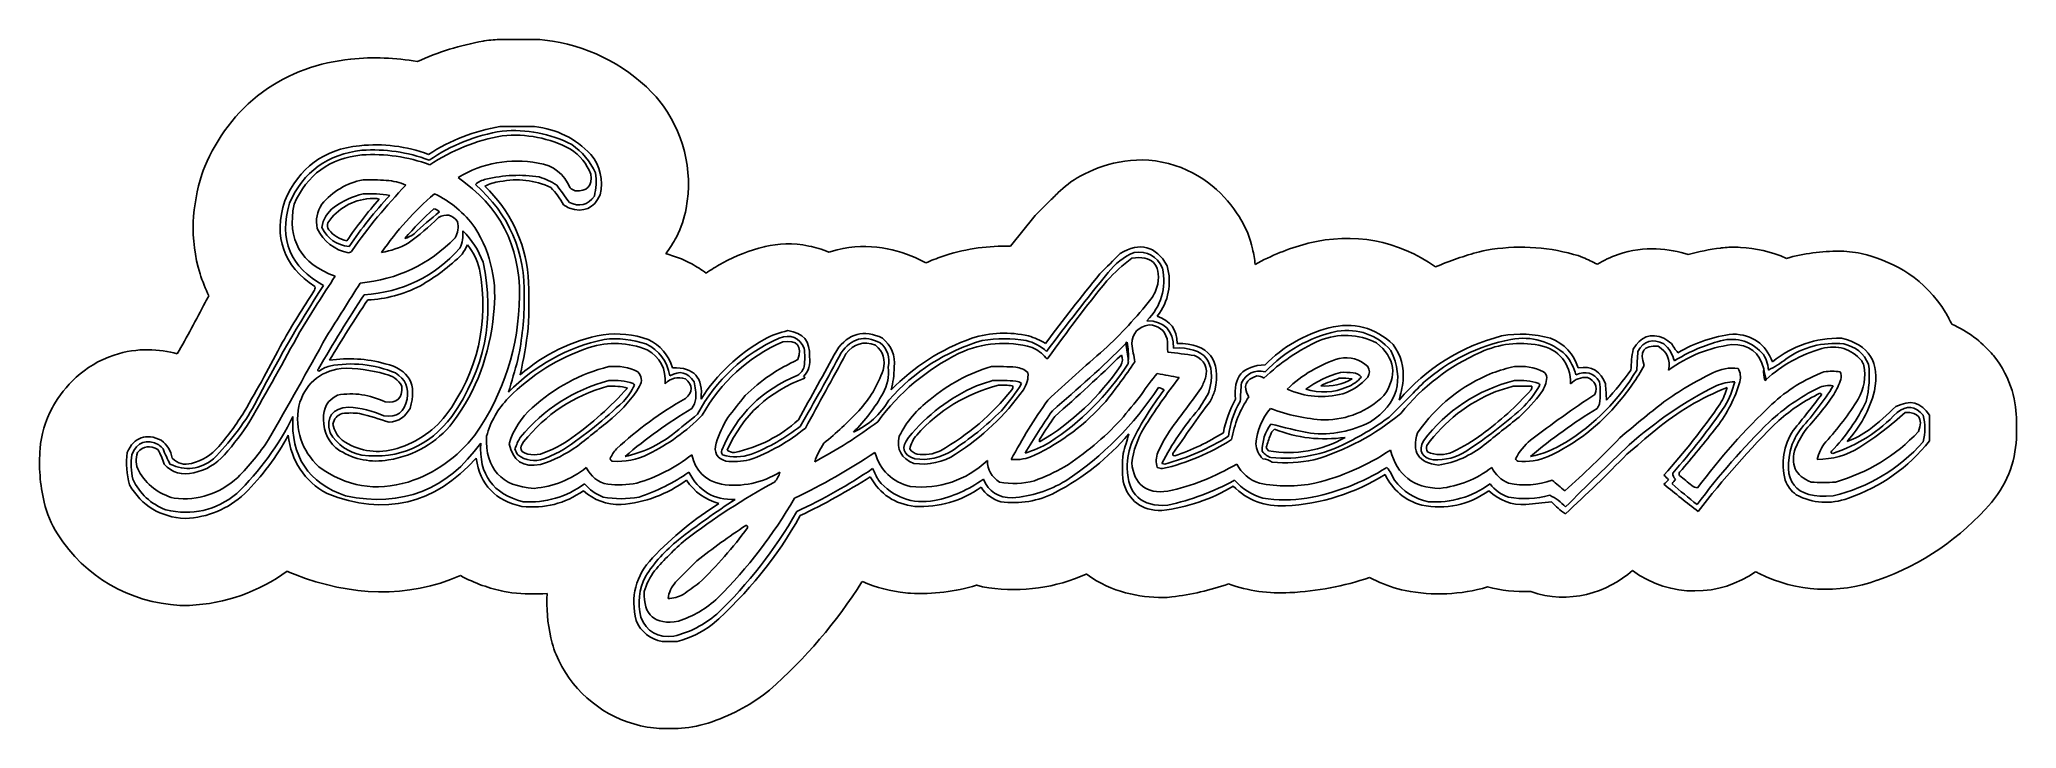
# Model space of a CAD drawing. Header units: millimetres. Extents: x -34.7 to 34.5, y -11.4 to 12.7.
import ezdxf

# ---------------------------------------------------------------- set-up
doc = ezdxf.new("R2010")
doc.units = ezdxf.units.MM
doc.layers.get('0').update_dxf_attribs({"linetype": 'CONTINUOUS'})

msp = doc.modelspace()

# ---------------------------------------------------------------- linework, layer by layer
for p, q in [((-19.172, 12.661), (-19.13, 12.668)), ((-18.53, 12.718), (-17.189, 12.718)), ((-17.189, 12.718), (-17.012, 12.697)), ((-23.811, 12.032), (-23.807, 12.032)), ((-23.807, 12.032), (-23.803, 12.033)), ((-13.263, 10.87), (-13.215, 10.821)), ((-13.215, 10.821), (-13.11, 10.712)), ((-13.11, 10.712), (-13.015, 10.594)), ((-29.015, 7.995), (-28.971, 8.135)), ((-28.971, 8.135), (-28.913, 8.27)), ((0.157, 6.563), (0.592, 6.998)), ((0.918, 7.324), (0.958, 7.363)), ((0.06, 6.443), (0.157, 6.563)), ((7.291, 6.521), (7.312, 6.487)), ((7.312, 6.487), (7.332, 6.455)), ((9.635, 5.569), (9.672, 5.579)), ((9.672, 5.579), (9.71, 5.589)), ((-11.949, 4.908), (-11.91, 4.888)), ((-11.91, 4.888), (-11.87, 4.866)), ((-10.836, 4.872), (-10.805, 4.89)), ((-10.805, 4.89), (-10.775, 4.906)), ((-9.337, 5.461), (-9.294, 5.471)), ((-3.099, 5.13), (-3.033, 5.154)), ((-3.033, 5.154), (-2.967, 5.175)), ((15.711, 5.293), (15.831, 5.324)), ((15.831, 5.324), (15.954, 5.346)), ((18.998, 5.201), (19.164, 5.155)), ((19.164, 5.155), (19.325, 5.09)), ((24.142, 5.422), (24.177, 5.426)), ((24.724, 5.45), (24.766, 5.448)), ((24.766, 5.448), (24.84, 5.444)), ((28.309, 5.312), (28.365, 5.311)), ((29.165, 5.206), (29.223, 5.192)), ((29.223, 5.192), (29.268, 5.179)), ((-28.899, 3.521), (-28.867, 3.584)), ((-28.867, 3.584), (-28.832, 3.645)), ((33.616, 1.749), (33.662, 1.696)), ((33.662, 1.696), (33.694, 1.658)), ((-34.243, -0.154), (-34.207, -0.091)), ((34.502, -0.622), (34.502, -1.098)), ((-25.939, -5.928), (-26.024, -5.881)), ((-25.747, -6.004), (-25.939, -5.928)), ((-18.299, -6.626), (-18.434, -6.598)), ((-18.162, -6.642), (-18.299, -6.626)), ((-11.886, -6.498), (-11.888, -6.5)), ((-4.3, -6.653), (-4.387, -6.644)), ((-4.213, -6.658), (-4.3, -6.653)), ((-1.686, -6.44), (-1.891, -6.381)), ((-1.474, -6.47), (-1.686, -6.44)), ((4.778, -6.802), (4.622, -6.804)), ((4.934, -6.785), (4.778, -6.802)), ((12.976, -6.542), (12.845, -6.504)), ((13.109, -6.567), (12.976, -6.542)), ((17.505, -6.597), (17.46, -6.598)), ((-29.618, -7.093), (-29.785, -7.083)), ((-29.451, -7.084), (-29.618, -7.093)), ((-9.249, -10.133), (-9.352, -10.209)), ((-9.152, -10.048), (-9.249, -10.133)), ((-12.461, -11.39), (-12.84, -11.39))]:
    msp.add_line(p, q)
for points in [[(-21.47, 11.948), (-20.739, 12.28), (-19.971, 12.519), (-19.172, 12.661)], [(-19.13, 12.668), (-18.921, 12.703), (-18.72, 12.718), (-18.53, 12.718)], [(-17.012, 12.697), (-15.566, 12.527), (-14.283, 11.898), (-13.263, 10.87)], [(-26.894, 10.875), (-25.955, 11.567), (-24.888, 11.919), (-23.811, 12.032)], [(-23.803, 12.033), (-23.018, 12.112), (-22.238, 12.085), (-21.47, 11.948)], [(-28.913, 8.27), (-28.488, 9.268), (-27.834, 10.183), (-26.894, 10.875)], [(-13.015, 10.594), (-12.152, 9.508), (-11.816, 8.168), (-12.065, 6.803)], [(-26.113, 7.076), (-25.621, 8.231), (-24.748, 8.874), (-23.495, 9.004)], [(-23.495, 9.004), (-22.665, 9.089), (-21.86, 8.987), (-21.08, 8.7)], [(-21.08, 8.7), (-20.312, 9.197), (-19.48, 9.522), (-18.584, 9.674)], [(-21.06, 8.497), (-20.281, 9.029), (-19.429, 9.367), (-18.503, 9.512)], [(-21.04, 8.335), (-20.261, 8.849), (-19.415, 9.188), (-18.503, 9.349)], [(-18.584, 9.674), (-18.178, 9.674), (-17.773, 9.674), (-17.367, 9.674)], [(-18.503, 9.512), (-17.645, 9.587), (-16.833, 9.432), (-16.068, 9.045)], [(-18.503, 9.349), (-17.656, 9.432), (-16.858, 9.276), (-16.109, 8.882)], [(-17.367, 9.674), (-16.597, 9.583), (-15.941, 9.259), (-15.398, 8.7)], [(-16.068, 9.045), (-15.704, 8.789), (-15.427, 8.457), (-15.236, 8.05)], [(-25.951, 6.995), (-25.459, 8.096), (-24.613, 8.711), (-23.414, 8.842)], [(-25.788, 6.955), (-25.337, 7.989), (-24.545, 8.564), (-23.414, 8.68)], [(-23.414, 8.842), (-22.604, 8.898), (-21.819, 8.783), (-21.06, 8.497)], [(-23.414, 8.68), (-22.599, 8.734), (-21.807, 8.619), (-21.04, 8.335)], [(-17.245, 8.395), (-18.244, 8.576), (-19.177, 8.407), (-20.045, 7.888)], [(-16.129, 7.523), (-16.336, 8.022), (-16.708, 8.313), (-17.245, 8.395)], [(-16.109, 8.882), (-15.782, 8.664), (-15.545, 8.373), (-15.398, 8.01)], [(-15.398, 8.7), (-15.067, 8.282), (-14.958, 7.809), (-15.074, 7.279)], [(1.748, 7.945), (2.482, 8.344), (3.575, 8.701), (4.82, 8.38)], [(4.82, 8.38), (6.054, 8.063), (6.837, 7.236), (7.291, 6.521)], [(-29.079, 4.523), (-29.462, 5.742), (-29.347, 6.945), (-29.015, 7.995)], [(-24.814, 6.955), (-24.433, 7.412), (-23.953, 7.696), (-23.373, 7.807)], [(-21.872, 7.624), (-22.564, 6.908), (-23.193, 6.144), (-23.759, 5.331)], [(-23.373, 7.807), (-23.103, 7.814), (-22.832, 7.807), (-22.562, 7.787)], [(-22.562, 7.787), (-22.32, 7.773), (-22.09, 7.719), (-21.872, 7.624)], [(-20.045, 7.888), (-18.602, 6.896), (-17.885, 5.516), (-17.894, 3.748)], [(-19.071, 7.827), (-19.214, 7.801), (-19.335, 7.74), (-19.437, 7.645)], [(-19.437, 7.645), (-18.26, 6.602), (-17.691, 5.29), (-17.732, 3.708)], [(-18.584, 7.746), (-18.772, 7.723), (-18.948, 7.669), (-19.112, 7.584)], [(-17.204, 7.908), (-17.833, 8.007), (-18.455, 7.98), (-19.071, 7.827)], [(-16.799, 7.543), (-17.37, 7.802), (-17.965, 7.87), (-18.584, 7.746)], [(-16.596, 7.624), (-16.783, 7.752), (-16.986, 7.846), (-17.204, 7.908)], [(-16.149, 7.015), (-16.298, 7.218), (-16.447, 7.421), (-16.596, 7.624)], [(-15.398, 8.01), (-15.345, 7.59), (-15.527, 7.394), (-15.946, 7.421)], [(-15.236, 8.05), (-15.2, 7.777), (-15.214, 7.506), (-15.277, 7.239)], [(0.958, 7.363), (1.158, 7.557), (1.419, 7.766), (1.748, 7.945)], [(-25.058, 4.073), (-26.165, 4.798), (-26.517, 5.799), (-26.113, 7.076)], [(-24.753, 4.114), (-25.922, 4.743), (-26.321, 5.704), (-25.951, 6.995)], [(-24.348, 4.438), (-25.558, 4.871), (-26.038, 5.709), (-25.788, 6.955)], [(-24.977, 6.102), (-25.039, 6.412), (-24.985, 6.696), (-24.814, 6.955)], [(-24.611, 6.305), (-24.248, 6.815), (-23.755, 7.099), (-23.13, 7.158)], [(-23.13, 7.158), (-23.755, 7.099), (-24.248, 6.815), (-24.611, 6.305)], [(-23.13, 7.158), (-23.755, 7.099), (-24.248, 6.815), (-24.611, 6.305)], [(-23.13, 7.158), (-23.755, 7.099), (-24.248, 6.815), (-24.611, 6.305)], [(-23.13, 7.158), (-23.755, 7.099), (-24.248, 6.815), (-24.611, 6.305)], [(-24.388, 6.853), (-24.077, 7.076), (-23.739, 7.231), (-23.373, 7.32)], [(-22.805, 7.137), (-23.215, 6.673), (-23.594, 6.186), (-23.942, 5.676)], [(-23.942, 5.676), (-23.594, 6.186), (-23.215, 6.673), (-22.805, 7.137)], [(-23.942, 5.676), (-23.594, 6.186), (-23.215, 6.673), (-22.805, 7.137)], [(-23.942, 5.676), (-23.594, 6.186), (-23.215, 6.673), (-22.805, 7.137)], [(-23.942, 5.676), (-23.594, 6.186), (-23.215, 6.673), (-22.805, 7.137)], [(-22.44, 7.259), (-22.96, 6.699), (-23.433, 6.104), (-23.86, 5.473)], [(-23.373, 7.32), (-23.059, 7.334), (-22.748, 7.314), (-22.44, 7.259)], [(-23.13, 7.158), (-23.021, 7.164), (-22.913, 7.157), (-22.805, 7.137)], [(-22.805, 7.137), (-22.913, 7.157), (-23.021, 7.164), (-23.13, 7.158)], [(-22.805, 7.137), (-22.913, 7.157), (-23.021, 7.164), (-23.13, 7.158)], [(-22.805, 7.137), (-22.913, 7.157), (-23.021, 7.164), (-23.13, 7.158)], [(-22.805, 7.137), (-22.913, 7.157), (-23.021, 7.164), (-23.13, 7.158)], [(-20.877, 7.32), (-21.582, 6.713), (-22.198, 6.03), (-22.724, 5.27)], [(-19.457, 6.143), (-19.834, 6.655), (-20.307, 7.048), (-20.877, 7.32)], [(-19.112, 7.584), (-18.222, 6.729), (-17.714, 5.681), (-17.59, 4.438)], [(-16.352, 6.934), (-16.481, 7.152), (-16.63, 7.355), (-16.799, 7.543)], [(-16.149, 6.813), (-16.217, 6.853), (-16.284, 6.894), (-16.352, 6.934)], [(-15.074, 7.279), (-15.29, 6.81), (-15.649, 6.654), (-16.149, 6.813)], [(-15.277, 7.239), (-15.507, 6.923), (-15.798, 6.849), (-16.149, 7.015)], [(-15.946, 7.421), (-16.01, 7.45), (-16.071, 7.484), (-16.129, 7.523)], [(0.592, 6.998), (0.701, 7.107), (0.81, 7.215), (0.918, 7.324)], [(-24.814, 6.143), (-24.773, 6.433), (-24.631, 6.67), (-24.388, 6.853)], [(-24.571, 6.062), (-24.624, 6.137), (-24.637, 6.219), (-24.611, 6.305)], [(-24.611, 6.305), (-24.637, 6.219), (-24.624, 6.137), (-24.571, 6.062)], [(-24.611, 6.305), (-24.637, 6.219), (-24.624, 6.137), (-24.571, 6.062)], [(-24.611, 6.305), (-24.637, 6.219), (-24.624, 6.137), (-24.571, 6.062)], [(-24.611, 6.305), (-24.637, 6.219), (-24.624, 6.137), (-24.571, 6.062)], [(-21.912, 5.757), (-21.593, 6.124), (-21.255, 6.469), (-20.898, 6.792)], [(-21.791, 5.595), (-21.415, 5.862), (-21.063, 6.16), (-20.735, 6.488)], [(-20.695, 6.691), (-21.004, 6.449), (-21.302, 6.192), (-21.588, 5.92)], [(-20.898, 6.792), (-20.82, 6.78), (-20.752, 6.746), (-20.695, 6.691)], [(-20.735, 6.488), (-20.47, 6.643), (-20.246, 6.595), (-20.066, 6.346)], [(-20.066, 6.346), (-20.023, 6.145), (-20.051, 5.956), (-20.147, 5.778)], [(-12.065, 6.803), (-12.124, 6.479), (-12.233, 6.139), (-12.407, 5.805)], [(-0.711, 5.483), (-0.457, 5.805), (-0.2, 6.125), (0.06, 6.443)], [(7.332, 6.455), (7.535, 6.122), (7.678, 5.762), (7.762, 5.392)], [(-23.881, 5.25), (-24.384, 5.359), (-24.749, 5.643), (-24.977, 6.102)], [(-23.86, 5.473), (-24.3, 5.52), (-24.618, 5.743), (-24.814, 6.143)], [(-23.942, 5.676), (-24.193, 5.725), (-24.403, 5.853), (-24.571, 6.062)], [(-24.571, 6.062), (-24.403, 5.853), (-24.193, 5.725), (-23.942, 5.676)], [(-24.571, 6.062), (-24.403, 5.853), (-24.193, 5.725), (-23.942, 5.676)], [(-24.571, 6.062), (-24.403, 5.853), (-24.193, 5.725), (-23.942, 5.676)], [(-24.571, 6.062), (-24.403, 5.853), (-24.193, 5.725), (-23.942, 5.676)], [(-20.147, 5.778), (-21.065, 4.845), (-22.174, 4.317), (-23.475, 4.195)], [(-22.724, 5.27), (-22.397, 5.321), (-22.086, 5.429), (-21.791, 5.595)], [(-21.588, 5.92), (-21.691, 5.841), (-21.799, 5.787), (-21.912, 5.757)], [(-19.985, 5.412), (-19.898, 5.605), (-19.864, 5.808), (-19.883, 6.021)], [(-19.883, 6.021), (-19.567, 5.715), (-19.33, 5.35), (-19.173, 4.925)], [(-18.808, 3.099), (-18.663, 4.195), (-18.88, 5.21), (-19.457, 6.143)], [(-12.407, 5.805), (-12.507, 5.614), (-12.63, 5.416), (-12.777, 5.221)], [(-9.294, 5.471), (-8.854, 5.574), (-8.329, 5.61), (-7.766, 5.492)], [(7.856, 4.851), (8.413, 5.159), (9.008, 5.399), (9.635, 5.569)], [(9.71, 5.589), (11.293, 5.977), (12.863, 5.698), (14.17, 4.759)], [(-23.759, 5.331), (-23.789, 5.288), (-23.83, 5.261), (-23.881, 5.25)], [(-23.333, 3.789), (-21.995, 3.879), (-20.879, 4.421), (-19.985, 5.412)], [(-21.385, 4.093), (-20.844, 4.401), (-20.35, 4.773), (-19.903, 5.209)], [(-19.903, 5.209), (-20.35, 4.773), (-20.844, 4.401), (-21.385, 4.093)], [(-19.903, 5.209), (-20.35, 4.773), (-20.844, 4.401), (-21.385, 4.093)], [(-19.173, 4.925), (-18.746, 2.968), (-19.111, 1.168), (-20.269, -0.473)], [(-19.903, 5.209), (-19.832, 5.312), (-19.771, 5.42), (-19.721, 5.534)], [(-19.721, 5.534), (-19.771, 5.42), (-19.832, 5.312), (-19.903, 5.209)], [(-19.721, 5.534), (-19.771, 5.42), (-19.832, 5.312), (-19.903, 5.209)], [(-19.721, 5.534), (-19.516, 5.286), (-19.374, 5.002), (-19.295, 4.682)], [(-19.295, 4.682), (-19.374, 5.002), (-19.516, 5.286), (-19.721, 5.534)], [(-19.295, 4.682), (-19.374, 5.002), (-19.516, 5.286), (-19.721, 5.534)], [(-12.777, 5.221), (-12.686, 5.196), (-12.595, 5.169), (-12.505, 5.14)], [(-12.505, 5.14), (-12.328, 5.083), (-12.14, 5.008), (-11.949, 4.908)], [(-11.87, 4.866), (-11.695, 4.77), (-11.527, 4.664), (-11.365, 4.548)], [(-11.365, 4.548), (-11.193, 4.662), (-11.016, 4.77), (-10.836, 4.872)], [(-10.775, 4.906), (-10.32, 5.151), (-9.839, 5.337), (-9.337, 5.461)], [(-7.766, 5.492), (-7.543, 5.445), (-7.306, 5.377), (-7.066, 5.28)], [(-7.066, 5.28), (-7.039, 5.288), (-7.012, 5.297), (-6.985, 5.305)], [(-6.985, 5.305), (-5.868, 5.639), (-4.83, 5.433), (-4.043, 5.089)], [(-4.043, 5.089), (-3.921, 5.035), (-3.799, 4.974), (-3.677, 4.903)], [(-3.677, 4.903), (-3.487, 4.984), (-3.294, 5.06), (-3.099, 5.13)], [(-2.967, 5.175), (-2.226, 5.404), (-1.47, 5.507), (-0.711, 5.483)], [(2.419, 4.519), (2.656, 4.756), (2.892, 4.993), (3.129, 5.23)], [(2.662, 4.276), (2.929, 4.57), (3.22, 4.834), (3.535, 5.067)], [(2.703, 4.56), (2.949, 4.874), (3.254, 5.111), (3.616, 5.27)], [(3.129, 5.23), (3.827, 5.642), (4.375, 5.5), (4.773, 4.804)], [(3.535, 5.067), (4.24, 5.174), (4.544, 4.87), (4.448, 4.154)], [(3.616, 5.27), (4.078, 5.327), (4.409, 5.144), (4.61, 4.722)], [(7.762, 5.392), (7.802, 5.214), (7.834, 5.034), (7.856, 4.851)], [(14.17, 4.759), (14.664, 4.975), (15.178, 5.153), (15.711, 5.293)], [(15.954, 5.346), (16.974, 5.525), (17.999, 5.477), (18.998, 5.201)], [(19.325, 5.09), (19.497, 5.021), (19.666, 4.942), (19.831, 4.852)], [(19.831, 4.852), (20.051, 4.987), (20.295, 5.104), (20.564, 5.196)], [(20.564, 5.196), (21.493, 5.514), (22.362, 5.406), (23.015, 5.194)], [(23.015, 5.194), (23.384, 5.297), (23.759, 5.373), (24.142, 5.422)], [(24.177, 5.426), (24.344, 5.446), (24.528, 5.456), (24.724, 5.45)], [(24.84, 5.444), (25.36, 5.413), (25.912, 5.299), (26.451, 5.06)], [(26.451, 5.06), (27.056, 5.231), (27.679, 5.313), (28.309, 5.312)], [(28.365, 5.311), (28.626, 5.306), (28.895, 5.273), (29.165, 5.206)], [(29.268, 5.179), (30.216, 4.919), (31.32, 4.344), (32.022, 3.165)], [(-28.768, 3.755), (-28.889, 3.996), (-28.994, 4.252), (-29.079, 4.523)], [(-25.585, 2.49), (-25.183, 3.146), (-24.77, 3.796), (-24.348, 4.438)], [(-23.475, 4.195), (-23.867, 3.572), (-24.26, 2.95), (-24.652, 2.328)], [(-19.295, 4.682), (-18.957, 2.81), (-19.35, 1.106), (-20.472, -0.432)], [(-20.472, -0.432), (-19.35, 1.106), (-18.957, 2.81), (-19.295, 4.682)], [(-20.472, -0.432), (-19.35, 1.106), (-18.957, 2.81), (-19.295, 4.682)], [(-17.59, 4.438), (-17.563, 3.83), (-17.563, 3.221), (-17.59, 2.612)], [(0.511, 2.084), (1.129, 2.905), (1.764, 3.717), (2.419, 4.519)], [(0.552, 1.8), (1.249, 2.735), (1.966, 3.655), (2.703, 4.56)], [(0.613, 1.577), (1.265, 2.5), (1.948, 3.399), (2.662, 4.276)], [(4.61, 4.722), (4.75, 4.009), (4.568, 3.393), (4.063, 2.876)], [(4.448, 4.154), (4.4, 3.962), (4.318, 3.787), (4.205, 3.627)], [(4.773, 4.804), (4.943, 4.156), (4.828, 3.568), (4.428, 3.038)], [(-29.875, 1.722), (-29.538, 2.314), (-29.212, 2.914), (-28.899, 3.521)], [(-28.832, 3.645), (-28.81, 3.681), (-28.789, 3.718), (-28.768, 3.755)], [(-27.168, -0.067), (-26.436, 1.374), (-25.631, 2.767), (-24.753, 4.114)], [(-26.194, 2.125), (-25.845, 2.731), (-25.48, 3.326), (-25.098, 3.911)], [(-25.098, 3.911), (-25.059, 3.962), (-25.045, 4.016), (-25.058, 4.073)], [(-24.936, 1.191), (-24.426, 2.073), (-23.891, 2.939), (-23.333, 3.789)], [(-24.55, 1.496), (-24.12, 2.21), (-23.674, 2.914), (-23.211, 3.606)], [(-23.211, 3.606), (-23.674, 2.914), (-24.12, 2.21), (-24.55, 1.496)], [(-23.211, 3.606), (-23.674, 2.914), (-24.12, 2.21), (-24.55, 1.496)], [(-23.211, 3.606), (-22.566, 3.636), (-21.957, 3.798), (-21.385, 4.093)], [(-21.385, 4.093), (-21.957, 3.798), (-22.566, 3.636), (-23.211, 3.606)], [(-21.385, 4.093), (-21.957, 3.798), (-22.566, 3.636), (-23.211, 3.606)], [(-17.894, 3.748), (-17.923, 1.964), (-18.444, 0.34), (-19.457, -1.122)], [(-17.732, 3.708), (-17.728, 2.969), (-17.802, 2.238), (-17.955, 1.516)], [(4.205, 3.627), (3.701, 3.001), (3.153, 2.413), (2.561, 1.861)], [(-20.228, -0.676), (-19.404, 0.444), (-18.93, 1.702), (-18.808, 3.099)], [(4.063, 2.876), (4.677, 2.863), (4.988, 2.545), (4.996, 1.922)], [(4.428, 3.038), (4.886, 2.884), (5.116, 2.566), (5.118, 2.084)], [(32.022, 3.165), (32.102, 3.029), (32.173, 2.893), (32.236, 2.756)], [(-27.534, -0.31), (-27.066, 0.488), (-26.62, 1.3), (-26.194, 2.125)], [(-27.331, -0.635), (-26.739, 0.4), (-26.157, 1.442), (-25.585, 2.49)], [(-24.652, 2.328), (-25.318, 1.117), (-25.994, -0.087), (-26.681, -1.284)], [(-18.28, 0.38), (-17.349, 1.323), (-16.232, 1.939), (-14.932, 2.226)], [(-17.59, 2.612), (-17.659, 2.063), (-17.754, 1.522), (-17.874, 0.988)], [(-17.874, 0.988), (-17.033, 1.71), (-16.066, 2.177), (-14.972, 2.389)], [(-15.459, 1.942), (-14.773, 2.15), (-14.096, 2.123), (-13.43, 1.861)], [(-14.972, 2.389), (-14.431, 2.452), (-13.904, 2.398), (-13.389, 2.226)], [(-14.932, 2.226), (-14.432, 2.279), (-13.945, 2.225), (-13.471, 2.064)], [(-13.389, 2.226), (-12.965, 2.012), (-12.681, 1.68), (-12.537, 1.232)], [(-11.664, -0.391), (-11.01, 0.818), (-10.056, 1.704), (-8.803, 2.267)], [(-11.543, 0.136), (-10.978, 1.012), (-10.24, 1.709), (-9.331, 2.226)], [(-11.502, -0.432), (-10.847, 0.737), (-9.907, 1.596), (-8.681, 2.145)], [(-9.331, 2.226), (-9.068, 2.368), (-8.79, 2.47), (-8.499, 2.531)], [(-8.803, 2.267), (-8.406, 2.416), (-8.115, 2.301), (-7.931, 1.922)], [(-8.681, 2.145), (-8.176, 2.209), (-8, 1.999), (-8.154, 1.516)], [(-8.499, 2.531), (-7.966, 2.461), (-7.716, 2.157), (-7.748, 1.618)], [(-6.794, 1.841), (-6.379, 2.44), (-5.845, 2.583), (-5.191, 2.267)], [(-6.632, 1.76), (-6.279, 2.269), (-5.826, 2.384), (-5.272, 2.105)], [(-6.469, 1.719), (-6.199, 2.074), (-5.854, 2.176), (-5.435, 2.023)], [(-5.272, 2.105), (-5.016, 1.878), (-4.922, 1.594), (-4.988, 1.252)], [(-5.191, 2.267), (-4.874, 2.005), (-4.738, 1.667), (-4.785, 1.252)], [(-4.968, 0.096), (-4.079, 1.105), (-2.99, 1.802), (-1.701, 2.186)], [(-4.887, 0.461), (-4.085, 1.276), (-3.144, 1.878), (-2.066, 2.267)], [(-2.512, 1.739), (-1.685, 2.116), (-0.832, 2.183), (0.045, 1.942)], [(-2.066, 2.267), (-1.41, 2.47), (-0.747, 2.497), (-0.077, 2.348)], [(-1.701, 2.186), (-1.187, 2.265), (-0.673, 2.265), (-0.158, 2.186)], [(-0.158, 2.186), (0.111, 2.115), (0.348, 1.987), (0.552, 1.8)], [(-0.077, 2.348), (0.131, 2.284), (0.327, 2.196), (0.511, 2.084)], [(0.755, -0.27), (1.646, 0.48), (2.505, 1.264), (3.332, 2.084)], [(3.332, 2.084), (3.334, 2.106), (3.348, 2.12), (3.373, 2.125)], [(3.332, 2.084), (3.359, 1.881), (3.386, 1.678), (3.413, 1.476)], [(3.413, 1.476), (3.386, 1.678), (3.359, 1.881), (3.332, 2.084)], [(3.373, 2.125), (3.413, 1.91), (3.426, 1.694), (3.413, 1.476)], [(3.535, 2.064), (3.559, 2.447), (3.762, 2.67), (4.144, 2.734)], [(4.144, 2.734), (4.466, 2.716), (4.676, 2.553), (4.773, 2.247)], [(4.773, 2.247), (4.784, 2.085), (4.791, 1.93), (4.793, 1.78)], [(5.118, 2.084), (6.243, 2.075), (6.683, 1.52), (6.437, 0.42)], [(8.162, 0.867), (8.735, 1.417), (9.385, 1.857), (10.11, 2.186)], [(8.202, 1.333), (8.828, 1.965), (9.573, 2.397), (10.435, 2.632)], [(8.202, 1.09), (8.897, 1.816), (9.736, 2.29), (10.719, 2.51)], [(10.11, 2.186), (10.786, 2.448), (11.449, 2.421), (12.099, 2.105)], [(10.435, 2.632), (11.299, 2.844), (12.05, 2.648), (12.687, 2.044)], [(10.719, 2.51), (11.47, 2.617), (12.099, 2.393), (12.606, 1.841)], [(12.099, 2.105), (12.757, 1.576), (12.845, 0.961), (12.362, 0.258)], [(12.89, 0.096), (13.848, 1.221), (15.046, 1.972), (16.482, 2.348)], [(13.763, 0.725), (14.64, 1.495), (15.655, 1.996), (16.807, 2.226)], [(15.751, 1.78), (16.404, 2.073), (17.08, 2.154), (17.781, 2.023)], [(16.482, 2.348), (17.057, 2.449), (17.625, 2.422), (18.187, 2.267)], [(16.807, 2.226), (17.541, 2.347), (18.184, 2.164), (18.734, 1.678)], [(18.187, 2.267), (18.674, 2.07), (18.999, 1.725), (19.161, 1.232)], [(21.088, 1.881), (21.332, 2.328), (21.69, 2.456), (22.164, 2.267)], [(21.251, 1.8), (21.464, 2.179), (21.768, 2.267), (22.164, 2.064)], [(22.164, 2.267), (22.252, 2.206), (22.34, 2.145), (22.428, 2.084)], [(22.428, 2.084), (22.493, 1.968), (22.567, 1.859), (22.651, 1.76)], [(22.529, 1.476), (23, 1.765), (23.5, 1.988), (24.031, 2.145)], [(22.651, 1.76), (23.249, 2.11), (23.891, 2.326), (24.579, 2.409)], [(24.031, 2.145), (24.634, 2.329), (25.155, 2.201), (25.593, 1.76)], [(24.579, 2.409), (25.264, 2.392), (25.724, 2.067), (25.959, 1.435)], [(25.959, 1.435), (26.662, 2.007), (27.468, 2.284), (28.374, 2.267)], [(26.425, 1.536), (27.037, 1.964), (27.714, 2.14), (28.455, 2.064)], [(28.374, 2.267), (29.346, 2.034), (29.732, 1.419), (29.53, 0.42)], [(32.236, 2.756), (32.813, 2.509), (33.272, 2.138), (33.616, 1.749)], [(-34.207, -0.091), (-33.831, 0.558), (-33.167, 1.316), (-32.087, 1.675)], [(-32.087, 1.675), (-31.262, 1.949), (-30.492, 1.889), (-29.875, 1.722)], [(-22.602, 1.374), (-23.247, 1.553), (-23.897, 1.593), (-24.55, 1.496)], [(-24.55, 1.496), (-23.897, 1.593), (-23.247, 1.553), (-22.602, 1.374)], [(-24.55, 1.496), (-23.897, 1.593), (-23.247, 1.553), (-22.602, 1.374)], [(-18.28, 0.177), (-17.481, 0.986), (-16.541, 1.574), (-15.459, 1.942)], [(-17.955, 1.516), (-18.065, 1.133), (-18.173, 0.755), (-18.28, 0.38)], [(-13.471, 2.064), (-13.001, 1.836), (-12.724, 1.464), (-12.639, 0.948)], [(-13.43, 1.861), (-12.972, 1.593), (-12.762, 1.193), (-12.801, 0.664)], [(-8.154, 1.516), (-8.842, 1.203), (-9.457, 0.783), (-10, 0.258)], [(-8.134, -0.594), (-7.687, 0.217), (-7.241, 1.029), (-6.794, 1.841)], [(-8.073, -0.818), (-7.577, 0.032), (-7.097, 0.891), (-6.632, 1.76)], [(-7.748, 1.618), (-7.706, 1.352), (-7.773, 1.122), (-7.951, 0.928)], [(-7.931, 1.922), (-7.904, 1.706), (-7.904, 1.489), (-7.931, 1.273)], [(-7.89, -0.878), (-7.416, -0.013), (-6.943, 0.853), (-6.469, 1.719)], [(-5.435, 2.023), (-5.161, 1.795), (-5.074, 1.504), (-5.171, 1.151)], [(-5.353, -0.655), (-4.6, 0.371), (-3.653, 1.169), (-2.512, 1.739)], [(0.045, 1.942), (0.236, 1.86), (0.398, 1.738), (0.532, 1.577)], [(0.532, 1.577), (0.559, 1.55), (0.586, 1.55), (0.613, 1.577)], [(2.561, 1.861), (1.893, 1.288), (1.236, 0.699), (0.592, 0.096)], [(0.836, -0.473), (1.634, 0.224), (2.412, 0.941), (3.17, 1.678)], [(3.17, 1.678), (2.412, 0.941), (1.634, 0.224), (0.836, -0.473)], [(3.17, 1.678), (2.412, 0.941), (1.634, 0.224), (0.836, -0.473)], [(2.622, 0.055), (2.98, 0.501), (3.318, 0.961), (3.636, 1.435)], [(3.17, 1.678), (3.224, 1.559), (3.217, 1.437), (3.149, 1.313)], [(3.149, 1.313), (3.217, 1.437), (3.224, 1.559), (3.17, 1.678)], [(3.149, 1.313), (3.217, 1.437), (3.224, 1.559), (3.17, 1.678)], [(3.413, 1.476), (3.419, 1.433), (3.412, 1.392), (3.393, 1.354)], [(3.636, 1.435), (3.607, 1.643), (3.573, 1.852), (3.535, 2.064)], [(4.793, 1.78), (5.105, 1.746), (5.417, 1.705), (5.727, 1.658)], [(4.996, 1.922), (6.107, 1.967), (6.52, 1.453), (6.234, 0.38)], [(5.727, 1.658), (6.088, 1.51), (6.217, 1.246), (6.112, 0.867)], [(8.974, 0.481), (9.499, 0.987), (10.108, 1.346), (10.8, 1.557)], [(10.8, 1.557), (11.183, 1.628), (11.515, 1.534), (11.794, 1.273)], [(12.606, 1.841), (13.08, 0.806), (12.843, -0.026), (11.896, -0.655)], [(12.687, 2.044), (12.957, 1.665), (13.073, 1.246), (13.032, 0.786)], [(12.951, -0.371), (13.71, 0.57), (14.643, 1.287), (15.751, 1.78)], [(17.781, 2.023), (18.512, 1.861), (18.883, 1.408), (18.897, 0.664)], [(18.734, 1.678), (18.893, 1.47), (19.008, 1.24), (19.079, 0.988)], [(21.007, 1.151), (21.013, 1.398), (21.04, 1.641), (21.088, 1.881)], [(21.21, 1.151), (21.224, 1.367), (21.237, 1.584), (21.251, 1.8)], [(21.474, 1.313), (21.287, 1.795), (21.449, 2.019), (21.961, 1.983)], [(21.961, 1.983), (22.279, 1.788), (22.401, 1.51), (22.326, 1.151)], [(22.164, 2.064), (22.342, 1.904), (22.464, 1.707), (22.529, 1.476)], [(22.326, 1.151), (22.989, 1.635), (23.727, 1.932), (24.538, 2.044)], [(24.538, 2.044), (25.144, 2.053), (25.516, 1.769), (25.654, 1.191)], [(25.593, 1.76), (25.736, 1.582), (25.811, 1.379), (25.817, 1.151)], [(25.735, 0.826), (26.301, 1.329), (26.95, 1.688), (27.684, 1.902)], [(25.817, 1.151), (26.033, 1.251), (26.236, 1.38), (26.425, 1.536)], [(27.684, 1.902), (28.247, 2.043), (28.713, 1.901), (29.084, 1.476)], [(28.455, 2.064), (28.867, 1.976), (29.158, 1.739), (29.327, 1.354)], [(29.084, 1.476), (29.111, 1.421), (29.138, 1.367), (29.165, 1.313)], [(33.694, 1.658), (34.356, 0.859), (34.502, -0.033), (34.502, -0.622)], [(-25.626, -0.107), (-25.412, 0.647), (-24.919, 1.087), (-24.145, 1.212)], [(-24.916, 1.11), (-24.957, 1.131), (-24.964, 1.158), (-24.936, 1.191)], [(-24.55, 1.293), (-24.683, 1.251), (-24.804, 1.19), (-24.916, 1.11)], [(-22.237, 1.049), (-22.987, 1.358), (-23.758, 1.44), (-24.55, 1.293)], [(-24.145, 1.212), (-23.621, 1.224), (-23.107, 1.156), (-22.602, 1.009)], [(-21.73, -0.188), (-21.469, 0.65), (-21.76, 1.171), (-22.602, 1.374)], [(-22.602, 1.374), (-21.76, 1.171), (-21.469, 0.65), (-21.73, -0.188)], [(-22.602, 1.374), (-21.76, 1.171), (-21.469, 0.65), (-21.73, -0.188)], [(-22.602, 1.009), (-22.336, 0.958), (-22.14, 0.816), (-22.014, 0.583)], [(-21.831, 0.136), (-21.758, 0.532), (-21.893, 0.836), (-22.237, 1.049)], [(-17.874, -1.203), (-17.043, -0.215), (-16.008, 0.448), (-14.769, 0.786)], [(-17.448, -0.168), (-16.673, 0.537), (-15.78, 1.017), (-14.769, 1.273)], [(-14.769, 1.273), (-14.412, 1.307), (-14.074, 1.246), (-13.755, 1.09)], [(-14.769, 0.786), (-14.479, 0.802), (-14.195, 0.768), (-13.917, 0.684)], [(-13.755, 1.09), (-13.614, 0.94), (-13.593, 0.771), (-13.694, 0.583)], [(-12.801, 0.664), (-12.6, 0.875), (-12.363, 0.936), (-12.091, 0.846)], [(-12.639, 0.948), (-12.293, 1.149), (-12.009, 1.081), (-11.786, 0.745)], [(-12.537, 1.232), (-11.793, 1.252), (-11.461, 0.887), (-11.543, 0.136)], [(-12.091, 0.846), (-11.82, 0.616), (-11.82, 0.386), (-12.091, 0.156)], [(-11.786, 0.745), (-11.737, 0.55), (-11.717, 0.354), (-11.725, 0.156)], [(-8.154, 0.968), (-9.404, 0.462), (-10.29, -0.41), (-10.812, -1.65)], [(-7.91, 0.867), (-9.17, 0.407), (-10.076, -0.432), (-10.63, -1.65)], [(-7.931, 1.273), (-7.974, 1.148), (-8.048, 1.047), (-8.154, 0.968)], [(-7.951, 0.928), (-7.932, 0.911), (-7.919, 0.891), (-7.91, 0.867)], [(-5.171, 1.151), (-5.354, 0.616), (-5.638, 0.143), (-6.023, -0.27)], [(-4.988, 1.252), (-4.956, 0.929), (-5.017, 0.624), (-5.171, 0.339)], [(-4.785, 1.252), (-4.783, 0.98), (-4.817, 0.716), (-4.887, 0.461)], [(-3.527, 0.116), (-2.89, 0.651), (-2.173, 1.037), (-1.376, 1.273)], [(-1.904, 0.603), (-1.709, 0.665), (-1.52, 0.726), (-1.335, 0.786)], [(-1.376, 1.273), (-1.092, 1.279), (-0.807, 1.273), (-0.524, 1.252)], [(-1.335, 0.786), (-1.064, 0.792), (-0.794, 0.786), (-0.524, 0.765)], [(-0.524, 1.252), (-0.363, 1.231), (-0.221, 1.17), (-0.098, 1.07)], [(-0.524, 0.765), (-0.447, 0.757), (-0.38, 0.729), (-0.321, 0.684)], [(-0.098, 1.07), (-0.081, 0.85), (-0.136, 0.647), (-0.26, 0.461)], [(3.149, 1.313), (2.399, 0.208), (1.452, -0.685), (0.308, -1.365)], [(0.308, -1.365), (1.452, -0.685), (2.399, 0.208), (3.149, 1.313)], [(0.308, -1.365), (1.452, -0.685), (2.399, 0.208), (3.149, 1.313)], [(3.393, 1.354), (2.669, 0.251), (1.756, -0.662), (0.653, -1.386)], [(4.428, 1.029), (4.227, 0.807), (4.044, 0.563), (3.88, 0.299)], [(3.961, -0.878), (4.339, -0.265), (4.751, 0.323), (5.199, 0.887)], [(5.199, 0.887), (4.942, 0.934), (4.685, 0.982), (4.428, 1.029)], [(6.112, 0.867), (6.069, 0.74), (6.015, 0.618), (5.95, 0.501)], [(7.167, 0.136), (7.074, 0.909), (7.419, 1.308), (8.202, 1.333)], [(7.33, 0.055), (7.343, 0.271), (7.357, 0.488), (7.37, 0.704)], [(7.37, 0.704), (7.553, 1.036), (7.83, 1.164), (8.202, 1.09)], [(7.634, 0.217), (7.416, 0.582), (7.511, 0.825), (7.918, 0.948)], [(7.918, 0.948), (8.007, 0.944), (8.088, 0.917), (8.162, 0.867)], [(9.623, 0.481), (9.995, 0.755), (10.401, 0.951), (10.841, 1.07)], [(10.151, 0.603), (10.366, 0.705), (10.583, 0.792), (10.8, 0.867)], [(10.8, 0.867), (10.583, 0.792), (10.366, 0.705), (10.151, 0.603)], [(10.8, 0.867), (10.583, 0.792), (10.366, 0.705), (10.151, 0.603)], [(10.8, 0.867), (10.583, 0.792), (10.366, 0.705), (10.151, 0.603)], [(10.8, 0.867), (10.583, 0.792), (10.366, 0.705), (10.151, 0.603)], [(11.246, 0.846), (10.907, 0.643), (10.542, 0.562), (10.151, 0.603)], [(10.151, 0.603), (10.542, 0.562), (10.907, 0.643), (11.246, 0.846)], [(10.151, 0.603), (10.542, 0.562), (10.907, 0.643), (11.246, 0.846)], [(10.151, 0.603), (10.542, 0.562), (10.907, 0.643), (11.246, 0.846)], [(10.151, 0.603), (10.542, 0.562), (10.907, 0.643), (11.246, 0.846)], [(10.8, 0.867), (10.949, 0.873), (11.098, 0.867), (11.246, 0.846)], [(11.246, 0.846), (11.098, 0.867), (10.949, 0.873), (10.8, 0.867)], [(11.246, 0.846), (11.098, 0.867), (10.949, 0.873), (10.8, 0.867)], [(11.246, 0.846), (11.098, 0.867), (10.949, 0.873), (10.8, 0.867)], [(11.246, 0.846), (11.098, 0.867), (10.949, 0.873), (10.8, 0.867)], [(10.841, 1.07), (10.99, 1.076), (11.139, 1.07), (11.287, 1.049)], [(11.794, 0.907), (11.56, 0.633), (11.269, 0.437), (10.922, 0.319)], [(11.571, 0.907), (11.438, 0.754), (11.276, 0.639), (11.084, 0.562)], [(11.287, 1.049), (11.405, 1.044), (11.5, 0.997), (11.571, 0.907)], [(11.794, 1.273), (11.869, 1.152), (11.869, 1.031), (11.794, 0.907)], [(12.545, -0.493), (12.949, -0.089), (13.355, 0.317), (13.763, 0.725)], [(13.032, 0.786), (13.002, 0.547), (12.954, 0.317), (12.89, 0.096)], [(13.539, -1.041), (14.206, -0.091), (15.078, 0.606), (16.157, 1.049)], [(13.742, -1.325), (14.561, -0.256), (15.624, 0.448), (16.928, 0.786)], [(16.157, 1.049), (16.414, 1.144), (16.671, 1.218), (16.928, 1.273)], [(16.928, 1.273), (17.285, 1.307), (17.623, 1.246), (17.943, 1.09)], [(16.928, 0.786), (17.219, 0.802), (17.503, 0.768), (17.781, 0.684)], [(18.065, 0.887), (18.044, 0.704), (17.983, 0.534), (17.882, 0.38)], [(17.943, 1.09), (18.019, 1.042), (18.059, 0.974), (18.065, 0.887)], [(18.714, -1.386), (19.751, -0.741), (20.583, 0.104), (21.21, 1.151)], [(18.897, 0.664), (19.058, 0.836), (19.254, 0.91), (19.485, 0.887)], [(19.079, 0.988), (19.424, 1.138), (19.701, 1.057), (19.911, 0.745)], [(19.161, 1.232), (19.637, 1.302), (19.955, 1.113), (20.114, 0.664)], [(19.485, 0.887), (19.757, 0.782), (19.844, 0.586), (19.749, 0.299)], [(19.911, 0.745), (19.939, 0.488), (19.939, 0.231), (19.911, -0.026)], [(20.155, 0.096), (20.454, 0.436), (20.739, 0.787), (21.007, 1.151)], [(20.601, 0.055), (20.932, 0.446), (21.223, 0.865), (21.474, 1.313)], [(23.869, 1.049), (23.269, 0.76), (22.7, 0.421), (22.164, 0.035)], [(24.761, 1.212), (24.448, 1.248), (24.151, 1.194), (23.869, 1.049)], [(24.64, 0.745), (24.416, 0.731), (24.2, 0.684), (23.99, 0.603)], [(24.011, -0.838), (24.378, -0.361), (24.648, 0.167), (24.822, 0.745)], [(24.295, -0.107), (24.455, 0.16), (24.57, 0.444), (24.64, 0.745)], [(24.822, 0.745), (24.861, 0.91), (24.841, 1.066), (24.761, 1.212)], [(25.654, 1.191), (25.641, 1.054), (25.655, 0.918), (25.695, 0.786)], [(25.695, 0.786), (25.655, 0.918), (25.641, 1.054), (25.654, 1.191)], [(25.654, 1.191), (25.682, 1.07), (25.708, 0.948), (25.735, 0.826)], [(25.695, 0.786), (25.72, 0.791), (25.733, 0.804), (25.735, 0.826)], [(25.735, 0.826), (25.733, 0.804), (25.72, 0.791), (25.695, 0.786)], [(27.765, 1.09), (27.082, 0.826), (26.473, 0.447), (25.938, -0.046)], [(28.333, 1.09), (28.143, 1.117), (27.954, 1.117), (27.765, 1.09)], [(28.11, 0.299), (28.21, 0.466), (28.292, 0.642), (28.353, 0.826)], [(28.353, 0.826), (28.384, 0.918), (28.377, 1.006), (28.333, 1.09)], [(29.165, 1.313), (29.236, 0.896), (29.169, 0.504), (28.962, 0.136)], [(29.327, 1.354), (29.374, 0.915), (29.346, 0.482), (29.246, 0.055)], [(-24.266, 0.278), (-24.618, 0.104), (-24.78, -0.181), (-24.753, -0.574)], [(-22.602, 0.035), (-23.134, 0.294), (-23.688, 0.375), (-24.266, 0.278)], [(-22.643, -0.452), (-22.185, -0.515), (-21.914, -0.319), (-21.831, 0.136)], [(-22.014, 0.583), (-21.986, 0.164), (-22.183, -0.019), (-22.602, 0.035)], [(-19.051, -1.163), (-18.909, -0.649), (-18.652, -0.202), (-18.28, 0.177)], [(-17.752, -1.365), (-16.982, -0.395), (-16.001, 0.254), (-14.81, 0.583)], [(-14.81, 0.583), (-16.001, 0.254), (-16.982, -0.395), (-17.752, -1.365)], [(-14.81, 0.583), (-16.001, 0.254), (-16.982, -0.395), (-17.752, -1.365)], [(-14.81, 0.583), (-16.001, 0.254), (-16.982, -0.395), (-17.752, -1.365)], [(-14.81, 0.583), (-16.001, 0.254), (-16.982, -0.395), (-17.752, -1.365)], [(-14.262, 0.055), (-14.912, -0.568), (-15.608, -1.129), (-16.352, -1.629)], [(-14.12, 0.522), (-14.707, -0.133), (-15.356, -0.715), (-16.068, -1.223)], [(-16.068, -1.223), (-15.356, -0.715), (-14.707, -0.133), (-14.12, 0.522)], [(-16.068, -1.223), (-15.356, -0.715), (-14.707, -0.133), (-14.12, 0.522)], [(-16.068, -1.223), (-15.356, -0.715), (-14.707, -0.133), (-14.12, 0.522)], [(-16.068, -1.223), (-15.356, -0.715), (-14.707, -0.133), (-14.12, 0.522)], [(-14.81, 0.583), (-14.572, 0.601), (-14.342, 0.581), (-14.12, 0.522)], [(-14.12, 0.522), (-14.342, 0.581), (-14.572, 0.601), (-14.81, 0.583)], [(-14.12, 0.522), (-14.342, 0.581), (-14.572, 0.601), (-14.81, 0.583)], [(-14.12, 0.522), (-14.342, 0.581), (-14.572, 0.601), (-14.81, 0.583)], [(-14.12, 0.522), (-14.342, 0.581), (-14.572, 0.601), (-14.81, 0.583)], [(-13.694, 0.583), (-13.951, 0.163), (-14.269, -0.209), (-14.648, -0.533)], [(-12.091, 0.156), (-12.964, -0.338), (-13.769, -0.926), (-14.505, -1.609)], [(-13.876, 0.623), (-13.975, 0.413), (-14.103, 0.223), (-14.262, 0.055)], [(-13.917, 0.684), (-13.898, 0.667), (-13.885, 0.647), (-13.876, 0.623)], [(-11.725, 0.156), (-11.741, 0.028), (-11.789, -0.087), (-11.867, -0.188)], [(-10, 0.258), (-10.203, 0.001), (-10.406, -0.256), (-10.609, -0.513)], [(-5.171, 0.339), (-5.453, -0.16), (-5.798, -0.613), (-6.206, -1.021)], [(-6.206, -1.021), (-5.681, -0.78), (-5.269, -0.408), (-4.968, 0.096)], [(-4.603, -1.163), (-4.348, -0.651), (-3.99, -0.225), (-3.527, 0.116)], [(-4.278, -1.203), (-3.629, -0.419), (-2.837, 0.183), (-1.904, 0.603)], [(-3.994, -1.122), (-3.209, -0.253), (-2.255, 0.328), (-1.132, 0.623)], [(-1.132, 0.623), (-2.255, 0.328), (-3.209, -0.253), (-3.994, -1.122)], [(-1.132, 0.623), (-2.255, 0.328), (-3.209, -0.253), (-3.994, -1.122)], [(-1.132, 0.623), (-2.255, 0.328), (-3.209, -0.253), (-3.994, -1.122)], [(-1.132, 0.623), (-2.255, 0.328), (-3.209, -0.253), (-3.994, -1.122)], [(-0.666, 0.461), (-1.362, -0.412), (-2.194, -1.122), (-3.162, -1.67)], [(-3.162, -1.67), (-2.194, -1.122), (-1.362, -0.412), (-0.666, 0.461)], [(-3.162, -1.67), (-2.194, -1.122), (-1.362, -0.412), (-0.666, 0.461)], [(-3.162, -1.67), (-2.194, -1.122), (-1.362, -0.412), (-0.666, 0.461)], [(-3.162, -1.67), (-2.194, -1.122), (-1.362, -0.412), (-0.666, 0.461)], [(-0.26, 0.461), (-0.908, -0.444), (-1.699, -1.195), (-2.634, -1.792)], [(-1.132, 0.623), (-0.97, 0.63), (-0.807, 0.623), (-0.645, 0.603)], [(-0.645, 0.603), (-0.807, 0.623), (-0.97, 0.63), (-1.132, 0.623)], [(-0.645, 0.603), (-0.807, 0.623), (-0.97, 0.63), (-1.132, 0.623)], [(-0.645, 0.603), (-0.807, 0.623), (-0.97, 0.63), (-1.132, 0.623)], [(-0.645, 0.603), (-0.807, 0.623), (-0.97, 0.63), (-1.132, 0.623)], [(-0.321, 0.684), (-0.526, 0.343), (-0.763, 0.025), (-1.031, -0.27)], [(0.592, 0.096), (0.126, -0.567), (-0.301, -1.257), (-0.686, -1.974)], [(-0.645, 0.603), (-0.614, 0.559), (-0.621, 0.512), (-0.666, 0.461)], [(-0.666, 0.461), (-0.621, 0.512), (-0.614, 0.559), (-0.645, 0.603)], [(-0.666, 0.461), (-0.621, 0.512), (-0.614, 0.559), (-0.645, 0.603)], [(-0.666, 0.461), (-0.621, 0.512), (-0.614, 0.559), (-0.645, 0.603)], [(-0.666, 0.461), (-0.621, 0.512), (-0.614, 0.559), (-0.645, 0.603)], [(0.126, -1.832), (1.085, -1.373), (1.917, -0.744), (2.622, 0.055)], [(4.468, 0.542), (3.61, -0.769), (2.528, -1.858), (1.222, -2.725)], [(3.88, 0.299), (3.636, 0.001), (3.393, -0.297), (3.149, -0.594)], [(3.555, -1.325), (3.871, -0.692), (4.243, -0.097), (4.671, 0.461)], [(4.671, 0.461), (4.606, 0.494), (4.538, 0.521), (4.468, 0.542)], [(6.275, 0.055), (5.832, -0.547), (5.399, -1.155), (4.976, -1.771)], [(5.95, 0.501), (5.648, 0.075), (5.337, -0.345), (5.016, -0.757)], [(6.234, 0.38), (6.122, 0.17), (6.001, -0.033), (5.869, -0.229)], [(6.437, 0.42), (6.394, 0.294), (6.34, 0.172), (6.275, 0.055)], [(6.741, -1.041), (6.823, -0.627), (6.965, -0.234), (7.167, 0.136)], [(6.924, -1.163), (6.978, -0.73), (7.113, -0.324), (7.33, 0.055)], [(7.025, -1.284), (7.125, -0.741), (7.328, -0.24), (7.634, 0.217)], [(10.922, 0.319), (10.255, 0.154), (9.606, 0.208), (8.974, 0.481)], [(11.084, 0.562), (10.603, 0.356), (10.116, 0.329), (9.623, 0.481)], [(12.362, 0.258), (11.78, -0.3), (11.084, -0.584), (10.272, -0.594)], [(13.864, -1.487), (14.49, -0.632), (15.294, -0.003), (16.279, 0.4)], [(16.279, 0.4), (15.294, -0.003), (14.49, -0.632), (13.864, -1.487)], [(16.279, 0.4), (15.294, -0.003), (14.49, -0.632), (13.864, -1.487)], [(16.279, 0.4), (15.294, -0.003), (14.49, -0.632), (13.864, -1.487)], [(16.279, 0.4), (15.294, -0.003), (14.49, -0.632), (13.864, -1.487)], [(17.517, 0.461), (16.993, -0.118), (16.417, -0.639), (15.792, -1.102)], [(15.792, -1.102), (16.417, -0.639), (16.993, -0.118), (17.517, 0.461)], [(15.792, -1.102), (16.417, -0.639), (16.993, -0.118), (17.517, 0.461)], [(15.792, -1.102), (16.417, -0.639), (16.993, -0.118), (17.517, 0.461)], [(15.792, -1.102), (16.417, -0.639), (16.993, -0.118), (17.517, 0.461)], [(16.279, 0.4), (16.485, 0.468), (16.688, 0.529), (16.888, 0.583)], [(16.888, 0.583), (16.688, 0.529), (16.485, 0.468), (16.279, 0.4)], [(16.888, 0.583), (16.688, 0.529), (16.485, 0.468), (16.279, 0.4)], [(16.888, 0.583), (16.688, 0.529), (16.485, 0.468), (16.279, 0.4)], [(16.888, 0.583), (16.688, 0.529), (16.485, 0.468), (16.279, 0.4)], [(16.888, 0.583), (17.104, 0.583), (17.321, 0.583), (17.537, 0.583)], [(17.537, 0.583), (17.321, 0.583), (17.104, 0.583), (16.888, 0.583)], [(17.537, 0.583), (17.321, 0.583), (17.104, 0.583), (16.888, 0.583)], [(17.537, 0.583), (17.321, 0.583), (17.104, 0.583), (16.888, 0.583)], [(17.537, 0.583), (17.321, 0.583), (17.104, 0.583), (16.888, 0.583)], [(17.882, 0.38), (17.648, 0.065), (17.385, -0.226), (17.091, -0.493)], [(17.821, 0.623), (17.643, 0.317), (17.427, 0.039), (17.172, -0.209)], [(19.749, 0.299), (18.976, -0.204), (18.225, -0.739), (17.497, -1.305)], [(17.537, 0.583), (17.543, 0.54), (17.536, 0.499), (17.517, 0.461)], [(17.517, 0.461), (17.536, 0.499), (17.543, 0.54), (17.537, 0.583)], [(17.517, 0.461), (17.536, 0.499), (17.543, 0.54), (17.537, 0.583)], [(17.517, 0.461), (17.536, 0.499), (17.543, 0.54), (17.537, 0.583)], [(17.517, 0.461), (17.536, 0.499), (17.543, 0.54), (17.537, 0.583)], [(17.781, 0.684), (17.799, 0.667), (17.813, 0.647), (17.821, 0.623)], [(18.105, -1.873), (19.087, -1.42), (19.919, -0.777), (20.601, 0.055)], [(20.114, 0.664), (20.128, 0.474), (20.142, 0.285), (20.155, 0.096)], [(22.164, 0.035), (21.638, -0.369), (21.124, -0.789), (20.622, -1.223)], [(23.99, 0.603), (22.884, 0.043), (21.87, -0.647), (20.946, -1.467)], [(24.376, 0.542), (23.464, 0.178), (22.632, -0.316), (21.88, -0.939)], [(24.132, -0.026), (24.239, 0.158), (24.32, 0.348), (24.376, 0.542)], [(27.562, 0.522), (26.937, 0.21), (26.369, -0.183), (25.857, -0.655)], [(27.623, 0.339), (27.098, 0.087), (26.617, -0.231), (26.182, -0.615)], [(26.689, -0.96), (27.029, -0.546), (27.36, -0.127), (27.684, 0.299)], [(26.973, -0.878), (27.392, -0.419), (27.764, 0.075), (28.089, 0.603)], [(27.136, -0.919), (27.491, -0.537), (27.816, -0.131), (28.11, 0.299)], [(28.089, 0.603), (27.906, 0.633), (27.73, 0.606), (27.562, 0.522)], [(27.684, 0.299), (27.663, 0.312), (27.643, 0.326), (27.623, 0.339)], [(28.962, 0.136), (28.633, -0.401), (28.254, -0.901), (27.826, -1.365)], [(29.246, 0.055), (28.93, -0.591), (28.525, -1.172), (28.029, -1.69)], [(29.53, 0.42), (29.355, -0.248), (29.037, -0.837), (28.576, -1.345)], [(30.281, -0.128), (30.772, 0.13), (31.164, 0.029), (31.458, -0.432)], [(-34.677, -1.588), (-34.64, -1.138), (-34.513, -0.639), (-34.243, -0.154)], [(-28.609, -1.954), (-28.045, -1.387), (-27.565, -0.758), (-27.168, -0.067)], [(-28.426, -1.528), (-28.097, -1.145), (-27.8, -0.739), (-27.534, -0.31)], [(-28.223, -1.812), (-27.896, -1.441), (-27.599, -1.049), (-27.331, -0.635)], [(-25.829, -0.473), (-26.328, -1.486), (-26.984, -2.386), (-27.797, -3.172)], [(-23.982, -3.253), (-25.294, -2.792), (-25.91, -1.866), (-25.829, -0.473)], [(-24.916, -2.238), (-25.523, -1.656), (-25.76, -0.946), (-25.626, -0.107)], [(-24.753, -0.574), (-24.76, -1.041), (-24.571, -1.406), (-24.185, -1.67)], [(-24.53, -1.041), (-24.671, -0.483), (-24.454, -0.185), (-23.881, -0.148)], [(-24.429, -0.736), (-24.392, -0.551), (-24.283, -0.429), (-24.104, -0.371)], [(-24.104, -0.371), (-24.283, -0.429), (-24.392, -0.551), (-24.429, -0.736)], [(-24.104, -0.371), (-24.283, -0.429), (-24.392, -0.551), (-24.429, -0.736)], [(-24.104, -0.371), (-23.901, -0.344), (-23.698, -0.344), (-23.495, -0.371)], [(-23.495, -0.371), (-23.698, -0.344), (-23.901, -0.344), (-24.104, -0.371)], [(-23.495, -0.371), (-23.698, -0.344), (-23.901, -0.344), (-24.104, -0.371)], [(-23.881, -0.148), (-23.448, -0.17), (-23.036, -0.271), (-22.643, -0.452)], [(-23.495, -0.371), (-23.145, -0.455), (-22.8, -0.557), (-22.46, -0.676)], [(-22.46, -0.676), (-22.8, -0.557), (-23.145, -0.455), (-23.495, -0.371)], [(-22.46, -0.676), (-22.8, -0.557), (-23.145, -0.455), (-23.495, -0.371)], [(-20.269, -0.473), (-21.059, -1.516), (-22.107, -1.969), (-23.414, -1.832)], [(-22.481, -1.995), (-21.561, -1.842), (-20.81, -1.403), (-20.228, -0.676)], [(-22.46, -0.676), (-22.126, -0.644), (-21.882, -0.482), (-21.73, -0.188)], [(-21.73, -0.188), (-21.882, -0.482), (-22.126, -0.644), (-22.46, -0.676)], [(-21.73, -0.188), (-21.882, -0.482), (-22.126, -0.644), (-22.46, -0.676)], [(-20.472, -0.432), (-20.96, -1.031), (-21.575, -1.43), (-22.318, -1.629)], [(-22.318, -1.629), (-21.575, -1.43), (-20.96, -1.031), (-20.472, -0.432)], [(-22.318, -1.629), (-21.575, -1.43), (-20.96, -1.031), (-20.472, -0.432)], [(-18.26, -1.426), (-18.113, -0.93), (-17.842, -0.511), (-17.448, -0.168)], [(-14.648, -0.533), (-15.053, -0.858), (-15.459, -1.183), (-15.865, -1.508)], [(-11.867, -0.188), (-12.691, -0.687), (-13.469, -1.248), (-14.201, -1.873)], [(-13.389, -1.792), (-12.685, -1.443), (-12.056, -0.99), (-11.502, -0.432)], [(-12.537, -1.102), (-12.246, -0.865), (-11.955, -0.628), (-11.664, -0.391)], [(-10.609, -0.513), (-10.776, -0.796), (-10.911, -1.093), (-11.015, -1.406)], [(-10.366, -1.731), (-9.521, -1.549), (-8.777, -1.17), (-8.134, -0.594)], [(-7.565, -2.055), (-6.79, -1.644), (-6.053, -1.178), (-5.353, -0.655)], [(-6.023, -0.27), (-6.404, -0.678), (-6.81, -1.057), (-7.241, -1.406)], [(-1.031, -0.27), (-1.559, -0.798), (-2.134, -1.265), (-2.756, -1.67)], [(-0.199, -1.751), (0.104, -1.247), (0.422, -0.753), (0.755, -0.27)], [(0.349, -1.203), (0.511, -0.96), (0.674, -0.716), (0.836, -0.473)], [(0.836, -0.473), (0.674, -0.716), (0.511, -0.96), (0.349, -1.203)], [(0.836, -0.473), (0.674, -0.716), (0.511, -0.96), (0.349, -1.203)], [(3.149, -0.594), (2.557, -1.224), (1.901, -1.772), (1.181, -2.238)], [(5.869, -0.229), (5.367, -0.806), (4.941, -1.435), (4.59, -2.116)], [(8.385, -0.188), (8.089, -0.545), (7.92, -0.957), (7.878, -1.426)], [(10.272, -0.594), (9.622, -0.559), (8.993, -0.423), (8.385, -0.188)], [(11.896, -0.655), (11.233, -0.999), (10.529, -1.134), (9.785, -1.061)], [(9.907, -1.995), (11.033, -1.655), (12.048, -1.114), (12.951, -0.371)], [(11.084, -1.386), (11.598, -1.129), (12.085, -0.831), (12.545, -0.493)], [(17.172, -0.209), (16.571, -0.742), (15.935, -1.23), (15.264, -1.67)], [(17.091, -0.493), (16.685, -0.818), (16.279, -1.142), (15.873, -1.467)], [(19.83, -0.188), (19.007, -0.687), (18.229, -1.248), (17.497, -1.873)], [(19.911, -0.026), (19.884, -0.08), (19.857, -0.134), (19.83, -0.188)], [(22.164, -2.522), (22.874, -1.731), (23.53, -0.899), (24.132, -0.026)], [(22.468, -2.461), (23.124, -1.711), (23.733, -0.927), (24.295, -0.107)], [(25.857, -0.655), (24.936, -1.562), (24.091, -2.53), (23.321, -3.557)], [(25.938, -0.046), (24.982, -0.948), (24.117, -1.922), (23.341, -2.969)], [(26.182, -0.615), (25.161, -1.612), (24.22, -2.674), (23.361, -3.801)], [(28.069, -1.771), (28.942, -1.48), (29.693, -1), (30.322, -0.331)], [(29.023, -1.548), (29.585, -1.189), (30.113, -0.783), (30.606, -0.331)], [(29.348, -0.939), (29.671, -0.684), (29.982, -0.413), (30.281, -0.128)], [(30.322, -0.331), (30.657, -0.07), (30.961, -0.103), (31.235, -0.432)], [(30.606, -0.331), (31.084, -0.319), (31.24, -0.542), (31.073, -1)], [(31.235, -0.432), (31.315, -0.742), (31.315, -1.053), (31.235, -1.365)], [(31.458, -0.432), (31.458, -0.73), (31.458, -1.027), (31.458, -1.325)], [(-31.633, -1.731), (-31.376, -1.19), (-30.977, -1.048), (-30.435, -1.305)], [(-31.47, -1.812), (-31.278, -1.361), (-30.96, -1.246), (-30.517, -1.467)], [(-30.435, -1.305), (-30.23, -1.464), (-30.102, -1.673), (-30.05, -1.934)], [(-26.681, -1.284), (-26.996, -1.757), (-27.355, -2.197), (-27.757, -2.603)], [(-25.991, -1.122), (-26.395, -1.881), (-26.902, -2.564), (-27.513, -3.172)], [(-24.632, -3.172), (-25.435, -2.722), (-25.888, -2.039), (-25.991, -1.122)], [(-23.414, -1.832), (-23.9, -1.725), (-24.272, -1.461), (-24.53, -1.041)], [(-24.104, -1.305), (-24.281, -1.155), (-24.389, -0.965), (-24.429, -0.736)], [(-24.429, -0.736), (-24.389, -0.965), (-24.281, -1.155), (-24.104, -1.305)], [(-24.429, -0.736), (-24.389, -0.965), (-24.281, -1.155), (-24.104, -1.305)], [(-22.318, -1.629), (-22.965, -1.783), (-23.56, -1.675), (-24.104, -1.305)], [(-24.104, -1.305), (-23.56, -1.675), (-22.965, -1.783), (-22.318, -1.629)], [(-24.104, -1.305), (-23.56, -1.675), (-22.965, -1.783), (-22.318, -1.629)], [(-19.457, -1.122), (-20.069, -1.91), (-20.846, -2.458), (-21.791, -2.766)], [(-17.387, -2.989), (-18.539, -2.92), (-19.093, -2.311), (-19.051, -1.163)], [(-18.057, -1.609), (-18.007, -1.469), (-17.946, -1.334), (-17.874, -1.203)], [(-17.61, -1.792), (-17.869, -1.72), (-17.916, -1.578), (-17.752, -1.365)], [(-17.752, -1.365), (-17.916, -1.578), (-17.869, -1.72), (-17.61, -1.792)], [(-17.752, -1.365), (-17.916, -1.578), (-17.869, -1.72), (-17.61, -1.792)], [(-17.752, -1.365), (-17.916, -1.578), (-17.869, -1.72), (-17.61, -1.792)], [(-17.752, -1.365), (-17.916, -1.578), (-17.869, -1.72), (-17.61, -1.792)], [(-16.068, -1.223), (-16.404, -1.466), (-16.77, -1.655), (-17.164, -1.792)], [(-17.164, -1.792), (-16.77, -1.655), (-16.404, -1.466), (-16.068, -1.223)], [(-17.164, -1.792), (-16.77, -1.655), (-16.404, -1.466), (-16.068, -1.223)], [(-17.164, -1.792), (-16.77, -1.655), (-16.404, -1.466), (-16.068, -1.223)], [(-17.164, -1.792), (-16.77, -1.655), (-16.404, -1.466), (-16.068, -1.223)], [(-14.201, -1.873), (-13.593, -1.738), (-13.038, -1.481), (-12.537, -1.102)], [(-9.858, -1.995), (-9.137, -1.732), (-8.481, -1.36), (-7.89, -0.878)], [(-9.777, -1.792), (-9.159, -1.55), (-8.591, -1.225), (-8.073, -0.818)], [(-4.095, -2.116), (-4.536, -1.946), (-4.705, -1.628), (-4.603, -1.163)], [(-4.055, -1.954), (-4.485, -1.808), (-4.559, -1.558), (-4.278, -1.203)], [(-4.237, -1.609), (-4.197, -1.431), (-4.116, -1.269), (-3.994, -1.122)], [(-3.994, -1.122), (-4.116, -1.269), (-4.197, -1.431), (-4.237, -1.609)], [(-3.994, -1.122), (-4.116, -1.269), (-4.197, -1.431), (-4.237, -1.609)], [(-3.994, -1.122), (-4.116, -1.269), (-4.197, -1.431), (-4.237, -1.609)], [(-3.994, -1.122), (-4.116, -1.269), (-4.197, -1.431), (-4.237, -1.609)], [(0.308, -1.365), (0.296, -1.308), (0.309, -1.254), (0.349, -1.203)], [(0.349, -1.203), (0.309, -1.254), (0.296, -1.308), (0.308, -1.365)], [(0.349, -1.203), (0.309, -1.254), (0.296, -1.308), (0.308, -1.365)], [(3.433, -1.081), (2.705, -1.932), (1.846, -2.615), (0.856, -3.131)], [(3.231, -1.771), (3.3, -1.537), (3.367, -1.307), (3.433, -1.081)], [(3.373, -2.279), (3.372, -1.949), (3.433, -1.631), (3.555, -1.325)], [(3.535, -2.096), (3.592, -1.662), (3.734, -1.256), (3.961, -0.878)], [(5.016, -0.757), (4.794, -1.06), (4.605, -1.385), (4.448, -1.731)], [(4.61, -2.299), (5.474, -2.099), (6.279, -1.761), (7.025, -1.284)], [(4.692, -2.137), (5.485, -1.922), (6.23, -1.598), (6.924, -1.163)], [(5.037, -1.853), (5.637, -1.647), (6.205, -1.377), (6.741, -1.041)], [(8.405, -0.736), (8.197, -1.022), (8.096, -1.34), (8.101, -1.69)], [(8.243, -1.548), (8.29, -1.406), (8.338, -1.264), (8.385, -1.122)], [(8.385, -1.122), (8.338, -1.264), (8.29, -1.406), (8.243, -1.548)], [(11.003, -1.203), (10.165, -1.681), (9.272, -1.836), (8.324, -1.67)], [(8.324, -1.67), (9.272, -1.836), (10.165, -1.681), (11.003, -1.203)], [(8.385, -1.122), (8.413, -1.039), (8.46, -0.971), (8.527, -0.919)], [(8.527, -0.919), (8.46, -0.971), (8.413, -1.039), (8.385, -1.122)], [(9.785, -1.061), (9.318, -0.964), (8.858, -0.856), (8.405, -0.736)], [(8.527, -0.919), (9.327, -1.23), (10.152, -1.325), (11.003, -1.203)], [(11.003, -1.203), (10.152, -1.325), (9.327, -1.23), (8.527, -0.919)], [(14.27, -2.177), (13.565, -2.094), (13.321, -1.716), (13.539, -1.041)], [(14.087, -1.995), (13.684, -1.91), (13.568, -1.687), (13.742, -1.325)], [(15.792, -1.102), (15.474, -1.335), (15.136, -1.538), (14.777, -1.71)], [(14.777, -1.71), (15.136, -1.538), (15.474, -1.335), (15.792, -1.102)], [(14.777, -1.71), (15.136, -1.538), (15.474, -1.335), (15.792, -1.102)], [(14.777, -1.71), (15.136, -1.538), (15.474, -1.335), (15.792, -1.102)], [(14.777, -1.71), (15.136, -1.538), (15.474, -1.335), (15.792, -1.102)], [(17.497, -1.305), (17.274, -1.486), (17.098, -1.703), (16.969, -1.954)], [(20.622, -1.223), (20.003, -1.869), (19.361, -2.485), (18.694, -3.07)], [(21.88, -0.939), (21.542, -1.223), (21.203, -1.508), (20.865, -1.792)], [(22.712, -2.421), (23.16, -1.905), (23.593, -1.377), (24.011, -0.838)], [(26.405, -2.705), (26.254, -2.083), (26.349, -1.501), (26.689, -0.96)], [(26.649, -1.447), (26.736, -1.244), (26.845, -1.055), (26.973, -0.878)], [(26.77, -1.568), (26.871, -1.339), (26.993, -1.122), (27.136, -0.919)], [(27.826, -1.365), (27.681, -1.547), (27.579, -1.75), (27.521, -1.974)], [(31.235, -1.365), (30.379, -2.317), (29.33, -2.946), (28.089, -3.253)], [(31.073, -1), (30.267, -1.853), (29.3, -2.441), (28.171, -2.766)], [(28.576, -1.345), (28.846, -1.244), (29.102, -1.109), (29.348, -0.939)], [(31.458, -1.325), (30.711, -2.261), (29.764, -2.931), (28.617, -3.334)], [(34.502, -1.098), (34.502, -1.914), (34.228, -2.775), (33.626, -3.48)], [(-34.537, -3.474), (-34.682, -2.854), (-34.729, -2.221), (-34.677, -1.588)], [(-31.552, -2.867), (-31.65, -2.495), (-31.677, -2.116), (-31.633, -1.731)], [(-31.43, -2.664), (-31.491, -2.383), (-31.504, -2.099), (-31.47, -1.812)], [(-31.227, -2.38), (-31.33, -2.167), (-31.344, -1.951), (-31.267, -1.731)], [(-31.267, -1.731), (-31.061, -1.503), (-30.824, -1.469), (-30.557, -1.629)], [(-30.557, -1.629), (-30.467, -1.791), (-30.393, -1.96), (-30.334, -2.137)], [(-30.517, -1.467), (-30.469, -1.514), (-30.422, -1.562), (-30.375, -1.609)], [(-30.375, -1.609), (-30.301, -1.79), (-30.22, -1.966), (-30.131, -2.137)], [(-30.131, -2.137), (-29.589, -2.394), (-29.082, -2.333), (-28.609, -1.954)], [(-30.05, -1.934), (-29.864, -2.122), (-29.641, -2.183), (-29.38, -2.116)], [(-29.38, -2.116), (-29.002, -2.019), (-28.684, -1.822), (-28.426, -1.528)], [(-29.299, -2.441), (-28.87, -2.35), (-28.512, -2.141), (-28.223, -1.812)], [(-19.416, -1.934), (-20.87, -3.556), (-22.608, -3.968), (-24.632, -3.172)], [(-24.185, -1.67), (-23.66, -1.987), (-23.092, -2.096), (-22.481, -1.995)], [(-19.254, -1.406), (-20.425, -3.043), (-22.002, -3.659), (-23.982, -3.253)], [(-17.813, -3.618), (-18.736, -3.426), (-19.27, -2.864), (-19.416, -1.934)], [(-17.773, -3.456), (-18.826, -3.184), (-19.32, -2.501), (-19.254, -1.406)], [(-17.164, -2.157), (-17.772, -2.266), (-18.138, -2.022), (-18.26, -1.426)], [(-17.955, -1.812), (-17.999, -1.748), (-18.033, -1.681), (-18.057, -1.609)], [(-17.042, -1.954), (-17.374, -2.068), (-17.679, -2.02), (-17.955, -1.812)], [(-17.164, -1.792), (-17.313, -1.819), (-17.461, -1.819), (-17.61, -1.792)], [(-17.61, -1.792), (-17.461, -1.819), (-17.313, -1.819), (-17.164, -1.792)], [(-17.61, -1.792), (-17.461, -1.819), (-17.313, -1.819), (-17.164, -1.792)], [(-17.61, -1.792), (-17.461, -1.819), (-17.313, -1.819), (-17.164, -1.792)], [(-17.61, -1.792), (-17.461, -1.819), (-17.313, -1.819), (-17.164, -1.792)], [(-15.865, -1.508), (-16.264, -1.788), (-16.697, -2.005), (-17.164, -2.157)], [(-16.352, -1.629), (-16.577, -1.749), (-16.807, -1.857), (-17.042, -1.954)], [(-14.505, -1.609), (-14.597, -1.713), (-14.671, -1.828), (-14.729, -1.954)], [(-14.729, -1.954), (-14.712, -1.992), (-14.685, -2.019), (-14.648, -2.035)], [(-14.648, -2.035), (-14.205, -2.074), (-13.786, -1.993), (-13.389, -1.792)], [(-11.867, -1.812), (-12.444, -2.266), (-13.086, -2.597), (-13.795, -2.806)], [(-10.832, -2.847), (-11.395, -2.717), (-11.74, -2.372), (-11.867, -1.812)], [(-11.015, -1.406), (-11.106, -1.732), (-10.991, -1.942), (-10.67, -2.035)], [(-10.812, -1.65), (-10.844, -1.708), (-10.837, -1.762), (-10.792, -1.812)], [(-10.792, -1.812), (-10.454, -1.917), (-10.116, -1.911), (-9.777, -1.792)], [(-10.67, -2.035), (-10.398, -2.064), (-10.127, -2.05), (-9.858, -1.995)], [(-10.63, -1.65), (-10.554, -1.71), (-10.466, -1.737), (-10.366, -1.731)], [(-5.455, -1.731), (-6.353, -2.33), (-7.294, -2.864), (-8.276, -3.334)], [(-7.241, -1.406), (-7.373, -1.617), (-7.481, -1.834), (-7.565, -2.055)], [(-4.217, -2.928), (-4.858, -2.76), (-5.271, -2.361), (-5.455, -1.731)], [(-3.973, -1.792), (-4.083, -1.764), (-4.171, -1.703), (-4.237, -1.609)], [(-4.237, -1.609), (-4.171, -1.703), (-4.083, -1.764), (-3.973, -1.792)], [(-4.237, -1.609), (-4.171, -1.703), (-4.083, -1.764), (-3.973, -1.792)], [(-4.237, -1.609), (-4.171, -1.703), (-4.083, -1.764), (-3.973, -1.792)], [(-4.237, -1.609), (-4.171, -1.703), (-4.083, -1.764), (-3.973, -1.792)], [(-1.518, -2.015), (-2.282, -2.716), (-3.182, -3.02), (-4.217, -2.928)], [(-2.634, -1.792), (-3.082, -2.079), (-3.569, -2.188), (-4.095, -2.116)], [(-2.756, -1.67), (-3.155, -1.925), (-3.588, -2.019), (-4.055, -1.954)], [(-3.162, -1.67), (-3.419, -1.795), (-3.69, -1.836), (-3.973, -1.792)], [(-3.973, -1.792), (-3.69, -1.836), (-3.419, -1.795), (-3.162, -1.67)], [(-3.973, -1.792), (-3.69, -1.836), (-3.419, -1.795), (-3.162, -1.67)], [(-3.973, -1.792), (-3.69, -1.836), (-3.419, -1.795), (-3.162, -1.67)], [(-3.973, -1.792), (-3.69, -1.836), (-3.419, -1.795), (-3.162, -1.67)], [(-1.092, -2.766), (-1.371, -2.594), (-1.513, -2.344), (-1.518, -2.015)], [(-0.686, -1.974), (-0.406, -2.004), (-0.135, -1.956), (0.126, -1.832)], [(0.653, -1.386), (0.379, -1.544), (0.095, -1.665), (-0.199, -1.751)], [(3.231, -2.745), (3.203, -2.421), (3.203, -2.096), (3.231, -1.771)], [(4.448, -1.731), (4.382, -1.904), (4.375, -2.08), (4.428, -2.258)], [(4.976, -1.771), (4.958, -1.816), (4.978, -1.843), (5.037, -1.853)], [(7.878, -1.426), (7.893, -1.632), (7.974, -1.808), (8.121, -1.954)], [(8.101, -1.69), (8.179, -1.796), (8.281, -1.87), (8.405, -1.913)], [(8.121, -1.954), (8.244, -1.959), (8.352, -2), (8.446, -2.076)], [(8.324, -1.67), (8.28, -1.64), (8.253, -1.599), (8.243, -1.548)], [(8.243, -1.548), (8.253, -1.599), (8.28, -1.64), (8.324, -1.67)], [(8.405, -1.913), (9.348, -1.996), (10.241, -1.82), (11.084, -1.386)], [(8.446, -2.076), (8.937, -2.114), (9.424, -2.087), (9.907, -1.995)], [(12.586, -1.65), (11.775, -2.19), (10.895, -2.576), (9.948, -2.806)], [(14.311, -2.989), (13.398, -2.976), (12.823, -2.529), (12.586, -1.65)], [(13.884, -1.71), (13.841, -1.64), (13.834, -1.566), (13.864, -1.487)], [(13.864, -1.487), (13.834, -1.566), (13.841, -1.64), (13.884, -1.71)], [(13.864, -1.487), (13.834, -1.566), (13.841, -1.64), (13.884, -1.71)], [(13.864, -1.487), (13.834, -1.566), (13.841, -1.64), (13.884, -1.71)], [(13.864, -1.487), (13.834, -1.566), (13.841, -1.64), (13.884, -1.71)], [(14.777, -1.71), (14.477, -1.842), (14.18, -1.842), (13.884, -1.71)], [(13.884, -1.71), (14.18, -1.842), (14.477, -1.842), (14.777, -1.71)], [(13.884, -1.71), (14.18, -1.842), (14.477, -1.842), (14.777, -1.71)], [(13.884, -1.71), (14.18, -1.842), (14.477, -1.842), (14.777, -1.71)], [(13.884, -1.71), (14.18, -1.842), (14.477, -1.842), (14.777, -1.71)], [(15.264, -1.67), (14.904, -1.903), (14.511, -2.011), (14.087, -1.995)], [(15.873, -1.467), (15.4, -1.842), (14.866, -2.079), (14.27, -2.177)], [(16.969, -1.954), (16.986, -1.992), (17.012, -2.019), (17.05, -2.035)], [(17.05, -2.035), (17.416, -2.076), (17.768, -2.021), (18.105, -1.873)], [(17.497, -1.873), (17.927, -1.78), (18.333, -1.618), (18.714, -1.386)], [(20.946, -1.467), (20.196, -2.183), (19.452, -2.907), (18.714, -3.638)], [(20.865, -1.792), (20.167, -2.51), (19.45, -3.207), (18.714, -3.882)], [(28.089, -3.253), (26.738, -3.358), (26.257, -2.756), (26.649, -1.447)], [(27.318, -2.766), (26.754, -2.549), (26.571, -2.149), (26.77, -1.568)], [(27.521, -1.974), (28.061, -1.977), (28.562, -1.835), (29.023, -1.548)], [(28.029, -1.69), (28.005, -1.73), (28.018, -1.757), (28.069, -1.771)], [(-30.273, -3.74), (-30.803, -3.533), (-31.189, -3.174), (-31.43, -2.664)], [(-29.989, -3.334), (-30.533, -3.182), (-30.946, -2.864), (-31.227, -2.38)], [(-30.334, -2.137), (-30.054, -2.446), (-29.709, -2.547), (-29.299, -2.441)], [(-27.757, -2.603), (-28.389, -3.18), (-29.134, -3.423), (-29.989, -3.334)], [(-21.791, -2.766), (-22.926, -3.106), (-23.968, -2.931), (-24.916, -2.238)], [(-15.561, -2.258), (-16.097, -2.682), (-16.706, -2.925), (-17.387, -2.989)], [(-14.81, -2.847), (-15.155, -2.772), (-15.406, -2.576), (-15.561, -2.258)], [(-12.05, -2.705), (-12.735, -3.2), (-13.5, -3.484), (-14.343, -3.557)], [(-11.969, -2.421), (-12.506, -2.797), (-13.087, -3.088), (-13.714, -3.293)], [(-12.091, -4.795), (-11.104, -4.039), (-10.062, -3.362), (-8.966, -2.766)], [(-10.914, -3.517), (-11.395, -3.386), (-11.774, -3.116), (-12.05, -2.705)], [(-10.345, -3.374), (-11.095, -3.399), (-11.636, -3.081), (-11.969, -2.421)], [(-8.783, -2.421), (-9.415, -2.807), (-10.098, -2.949), (-10.832, -2.847)], [(-8.966, -2.766), (-8.875, -2.659), (-8.814, -2.544), (-8.783, -2.421)], [(-5.536, -2.299), (-6.379, -2.866), (-7.265, -3.367), (-8.194, -3.801)], [(-5.617, -2.583), (-6.406, -3.083), (-7.225, -3.536), (-8.073, -3.943)], [(-4.055, -3.618), (-4.758, -3.541), (-5.279, -3.196), (-5.617, -2.583)], [(-5.333, -2.705), (-5.401, -2.57), (-5.468, -2.434), (-5.536, -2.299)], [(-3.365, -3.415), (-4.16, -3.548), (-4.816, -3.311), (-5.333, -2.705)], [(-1.66, -2.664), (-2.173, -3.036), (-2.741, -3.286), (-3.365, -3.415)], [(-0.645, -3.314), (-1.133, -3.326), (-1.471, -3.11), (-1.66, -2.664)], [(0.126, -2.725), (-0.279, -2.831), (-0.684, -2.844), (-1.092, -2.766)], [(1.222, -2.725), (0.645, -3.075), (0.022, -3.271), (-0.645, -3.314)], [(1.181, -2.238), (0.839, -2.423), (0.487, -2.585), (0.126, -2.725)], [(4.59, -3.76), (3.874, -3.767), (3.421, -3.429), (3.231, -2.745)], [(4.793, -3.577), (3.869, -3.641), (3.396, -3.208), (3.373, -2.279)], [(4.793, -3.09), (4.033, -3.184), (3.614, -2.853), (3.535, -2.096)], [(4.428, -2.258), (4.486, -2.281), (4.547, -2.295), (4.61, -2.299)], [(4.59, -2.116), (4.624, -2.123), (4.658, -2.13), (4.692, -2.137)], [(7.208, -2.137), (6.454, -2.585), (5.649, -2.903), (4.793, -3.09)], [(7.127, -2.705), (6.388, -3.105), (5.61, -3.396), (4.793, -3.577)], [(8.121, -3.334), (7.732, -3.211), (7.4, -3.001), (7.127, -2.705)], [(8, -2.806), (7.648, -2.685), (7.384, -2.462), (7.208, -2.137)], [(12.403, -2.502), (11.335, -3.169), (10.172, -3.534), (8.913, -3.598)], [(12.464, -2.258), (11.599, -2.797), (10.666, -3.155), (9.664, -3.334)], [(13.682, -3.577), (13.095, -3.41), (12.668, -3.051), (12.403, -2.502)], [(12.728, -2.705), (12.66, -2.541), (12.572, -2.392), (12.464, -2.258)], [(13.925, -3.456), (13.43, -3.353), (13.031, -3.102), (12.728, -2.705)], [(16.137, -2.258), (15.596, -2.669), (14.987, -2.912), (14.311, -2.989)], [(16.725, -2.806), (16.464, -2.694), (16.268, -2.511), (16.137, -2.258)], [(18.247, -2.705), (17.75, -2.878), (17.243, -2.912), (16.725, -2.806)], [(18.694, -3.07), (18.545, -2.948), (18.396, -2.827), (18.247, -2.705)], [(22.326, -2.685), (22.272, -2.63), (22.218, -2.576), (22.164, -2.522)], [(22.164, -2.847), (22.218, -2.793), (22.272, -2.739), (22.326, -2.685)], [(22.448, -2.827), (22.489, -2.772), (22.529, -2.718), (22.57, -2.664)], [(22.57, -2.664), (22.503, -2.607), (22.47, -2.539), (22.468, -2.461)], [(22.712, -2.542), (22.685, -2.502), (22.685, -2.461), (22.712, -2.421)], [(23.138, -2.887), (22.996, -2.772), (22.854, -2.657), (22.712, -2.542)], [(26.791, -3.212), (26.615, -3.078), (26.487, -2.909), (26.405, -2.705)], [(28.171, -2.766), (27.887, -2.793), (27.602, -2.793), (27.318, -2.766)], [(-29.603, -4.044), (-30.465, -3.993), (-31.114, -3.6), (-31.552, -2.867)], [(-27.797, -3.172), (-28.53, -3.764), (-29.355, -3.953), (-30.273, -3.74)], [(-27.513, -3.172), (-28.103, -3.713), (-28.799, -4.004), (-29.603, -4.044)], [(-15.662, -3.07), (-16.31, -3.526), (-17.027, -3.709), (-17.813, -3.618)], [(-15.622, -2.827), (-16.264, -3.295), (-16.981, -3.505), (-17.773, -3.456)], [(-14.343, -3.557), (-14.851, -3.566), (-15.29, -3.404), (-15.662, -3.07)], [(-14.972, -3.293), (-15.229, -3.191), (-15.446, -3.036), (-15.622, -2.827)], [(-13.714, -3.293), (-14.134, -3.37), (-14.553, -3.37), (-14.972, -3.293)], [(-13.795, -2.806), (-14.132, -2.865), (-14.47, -2.879), (-14.81, -2.847)], [(-12.334, -4.795), (-11.694, -4.29), (-11.031, -3.816), (-10.345, -3.374)], [(-8.276, -3.334), (-9.013, -4.613), (-9.906, -5.776), (-10.954, -6.824)], [(-1.741, -2.948), (-2.435, -3.439), (-3.206, -3.662), (-4.055, -3.618)], [(-1.051, -3.456), (-1.345, -3.371), (-1.575, -3.202), (-1.741, -2.948)], [(0.856, -3.131), (0.252, -3.441), (-0.384, -3.549), (-1.051, -3.456)], [(7.086, -2.908), (6.315, -3.375), (5.483, -3.659), (4.59, -3.76)], [(8.913, -3.598), (8.197, -3.639), (7.588, -3.409), (7.086, -2.908)], [(9.948, -2.806), (9.297, -2.937), (8.648, -2.937), (8, -2.806)], [(9.664, -3.334), (9.149, -3.415), (8.635, -3.415), (8.121, -3.334)], [(16.035, -3.07), (15.322, -3.572), (14.537, -3.741), (13.682, -3.577)], [(16.076, -2.827), (15.434, -3.295), (14.718, -3.504), (13.925, -3.456)], [(17.334, -3.557), (16.829, -3.578), (16.396, -3.416), (16.035, -3.07)], [(16.725, -3.293), (16.459, -3.207), (16.242, -3.052), (16.076, -2.827)], [(18.166, -3.232), (17.69, -3.363), (17.21, -3.383), (16.725, -3.293)], [(18.227, -3.456), (17.932, -3.491), (17.634, -3.525), (17.334, -3.557)], [(18.714, -3.638), (18.558, -3.462), (18.376, -3.326), (18.166, -3.232)], [(18.714, -3.882), (18.534, -3.762), (18.372, -3.62), (18.227, -3.456)], [(23.361, -3.801), (22.959, -3.488), (22.559, -3.17), (22.164, -2.847)], [(23.321, -3.557), (23.023, -3.32), (22.732, -3.077), (22.448, -2.827)], [(23.341, -2.969), (23.269, -2.967), (23.201, -2.94), (23.138, -2.887)], [(28.617, -3.334), (27.988, -3.559), (27.379, -3.518), (26.791, -3.212)], [(-34.069, -4.583), (-34.288, -4.241), (-34.445, -3.866), (-34.537, -3.474)], [(-13.247, -5.424), (-12.546, -4.688), (-11.768, -4.053), (-10.914, -3.517)], [(-8.073, -3.943), (-8.879, -5.392), (-9.907, -6.663), (-11.157, -7.758)], [(-8.194, -3.801), (-8.95, -5.132), (-9.883, -6.329), (-10.995, -7.392)], [(33.626, -3.48), (32.549, -4.737), (31.202, -5.649), (29.641, -6.2)], [(-29.785, -7.083), (-31.558, -6.977), (-33.092, -6.113), (-34.069, -4.583)], [(-13.491, -6.073), (-13.178, -5.585), (-12.792, -5.158), (-12.334, -4.795)], [(-13.166, -5.871), (-12.835, -5.485), (-12.476, -5.126), (-12.091, -4.795)], [(-11.685, -5.526), (-11.132, -5.087), (-10.564, -4.674), (-9.98, -4.288)], [(-9.919, -4.369), (-10.42, -5.059), (-10.982, -5.702), (-11.604, -6.297)], [(-9.98, -4.288), (-9.918, -4.288), (-9.898, -4.315), (-9.919, -4.369)], [(-13.816, -7.616), (-14.019, -6.78), (-13.83, -6.049), (-13.247, -5.424)], [(-12.436, -6.276), (-12.185, -6.026), (-11.935, -5.776), (-11.685, -5.526)], [(-26.024, -5.881), (-27.024, -6.612), (-28.19, -7.021), (-29.451, -7.084)], [(-19.958, -6.04), (-21.816, -6.844), (-23.823, -6.761), (-25.747, -6.004)], [(-18.434, -6.598), (-18.942, -6.492), (-19.462, -6.315), (-19.958, -6.04)], [(-13.653, -7.494), (-13.771, -6.999), (-13.717, -6.526), (-13.491, -6.073)], [(-13.531, -6.601), (-13.452, -6.335), (-13.331, -6.091), (-13.166, -5.871)], [(1.94, -5.986), (0.866, -6.469), (-0.294, -6.636), (-1.474, -6.47)], [(1.968, -6.006), (1.959, -6), (1.949, -5.993), (1.94, -5.986)], [(4.622, -6.804), (3.803, -6.812), (2.841, -6.628), (1.968, -6.006)], [(11.856, -6.11), (10.959, -6.414), (10.026, -6.589), (9.066, -6.638)], [(12.845, -6.504), (12.506, -6.407), (12.174, -6.277), (11.856, -6.11)], [(21.058, -5.86), (20.215, -6.635), (18.812, -7.073), (17.505, -6.597)], [(25.373, -5.905), (24.125, -6.779), (22.392, -6.846), (21.058, -5.86)], [(25.494, -5.967), (25.454, -5.948), (25.414, -5.927), (25.373, -5.905)], [(29.626, -6.206), (28.257, -6.69), (26.815, -6.619), (25.494, -5.967)], [(29.634, -6.203), (29.631, -6.204), (29.628, -6.205), (29.626, -6.206)], [(29.641, -6.2), (29.639, -6.201), (29.637, -6.202), (29.634, -6.203)], [(-16.929, -6.664), (-17.337, -6.698), (-17.75, -6.689), (-18.162, -6.642)], [(-16.8, -8.221), (-16.917, -7.694), (-16.959, -7.172), (-16.929, -6.664)], [(-12.334, -7.636), (-13.164, -7.78), (-13.563, -7.435), (-13.531, -6.601)], [(-12.699, -6.845), (-12.667, -6.63), (-12.579, -6.441), (-12.436, -6.276)], [(-12.172, -6.703), (-12.338, -6.787), (-12.514, -6.835), (-12.699, -6.845)], [(-10.954, -6.824), (-11.353, -7.196), (-11.813, -7.466), (-12.334, -7.636)], [(-11.604, -6.297), (-11.793, -6.432), (-11.982, -6.567), (-12.172, -6.703)], [(-11.888, -6.5), (-11.888, -6.499), (-11.887, -6.498), (-11.886, -6.498)], [(-5.912, -6.264), (-6.804, -7.676), (-7.886, -8.94), (-9.152, -10.048)], [(-5.89, -6.252), (-5.897, -6.256), (-5.904, -6.26), (-5.912, -6.264)], [(-4.387, -6.644), (-4.897, -6.588), (-5.405, -6.461), (-5.89, -6.252)], [(-1.899, -6.379), (-2.649, -6.609), (-3.427, -6.699), (-4.213, -6.658)], [(-1.891, -6.381), (-1.894, -6.381), (-1.896, -6.38), (-1.899, -6.379)], [(6.922, -6.333), (6.28, -6.556), (5.616, -6.707), (4.934, -6.785)], [(9.066, -6.638), (8.339, -6.677), (7.614, -6.581), (6.922, -6.333)], [(15.987, -6.438), (15.048, -6.716), (14.074, -6.752), (13.109, -6.567)], [(17.46, -6.598), (16.973, -6.619), (16.476, -6.57), (15.987, -6.438)], [(-12.496, -8.164), (-13.058, -8.234), (-13.443, -8.011), (-13.653, -7.494)], [(-10.995, -7.392), (-11.433, -7.767), (-11.933, -8.024), (-12.496, -8.164)], [(-16.522, -9.013), (-16.657, -8.737), (-16.745, -8.467), (-16.8, -8.221)], [(-12.902, -8.346), (-13.33, -8.264), (-13.635, -8.02), (-13.816, -7.616)], [(-11.157, -7.758), (-11.529, -8.032), (-11.935, -8.228), (-12.375, -8.346)], [(-12.375, -8.346), (-12.551, -8.346), (-12.726, -8.346), (-12.902, -8.346)], [(-13.66, -11.296), (-14.941, -10.995), (-15.954, -10.167), (-16.522, -9.013)], [(-9.352, -10.209), (-9.981, -10.672), (-10.678, -11.021), (-11.433, -11.243)], [(-12.84, -11.39), (-13.049, -11.39), (-13.334, -11.373), (-13.66, -11.296)], [(-11.433, -11.243), (-11.8, -11.351), (-12.15, -11.39), (-12.461, -11.39)]]:
    msp.add_open_spline(points, degree=3)

doc.saveas('drawing.dxf')
